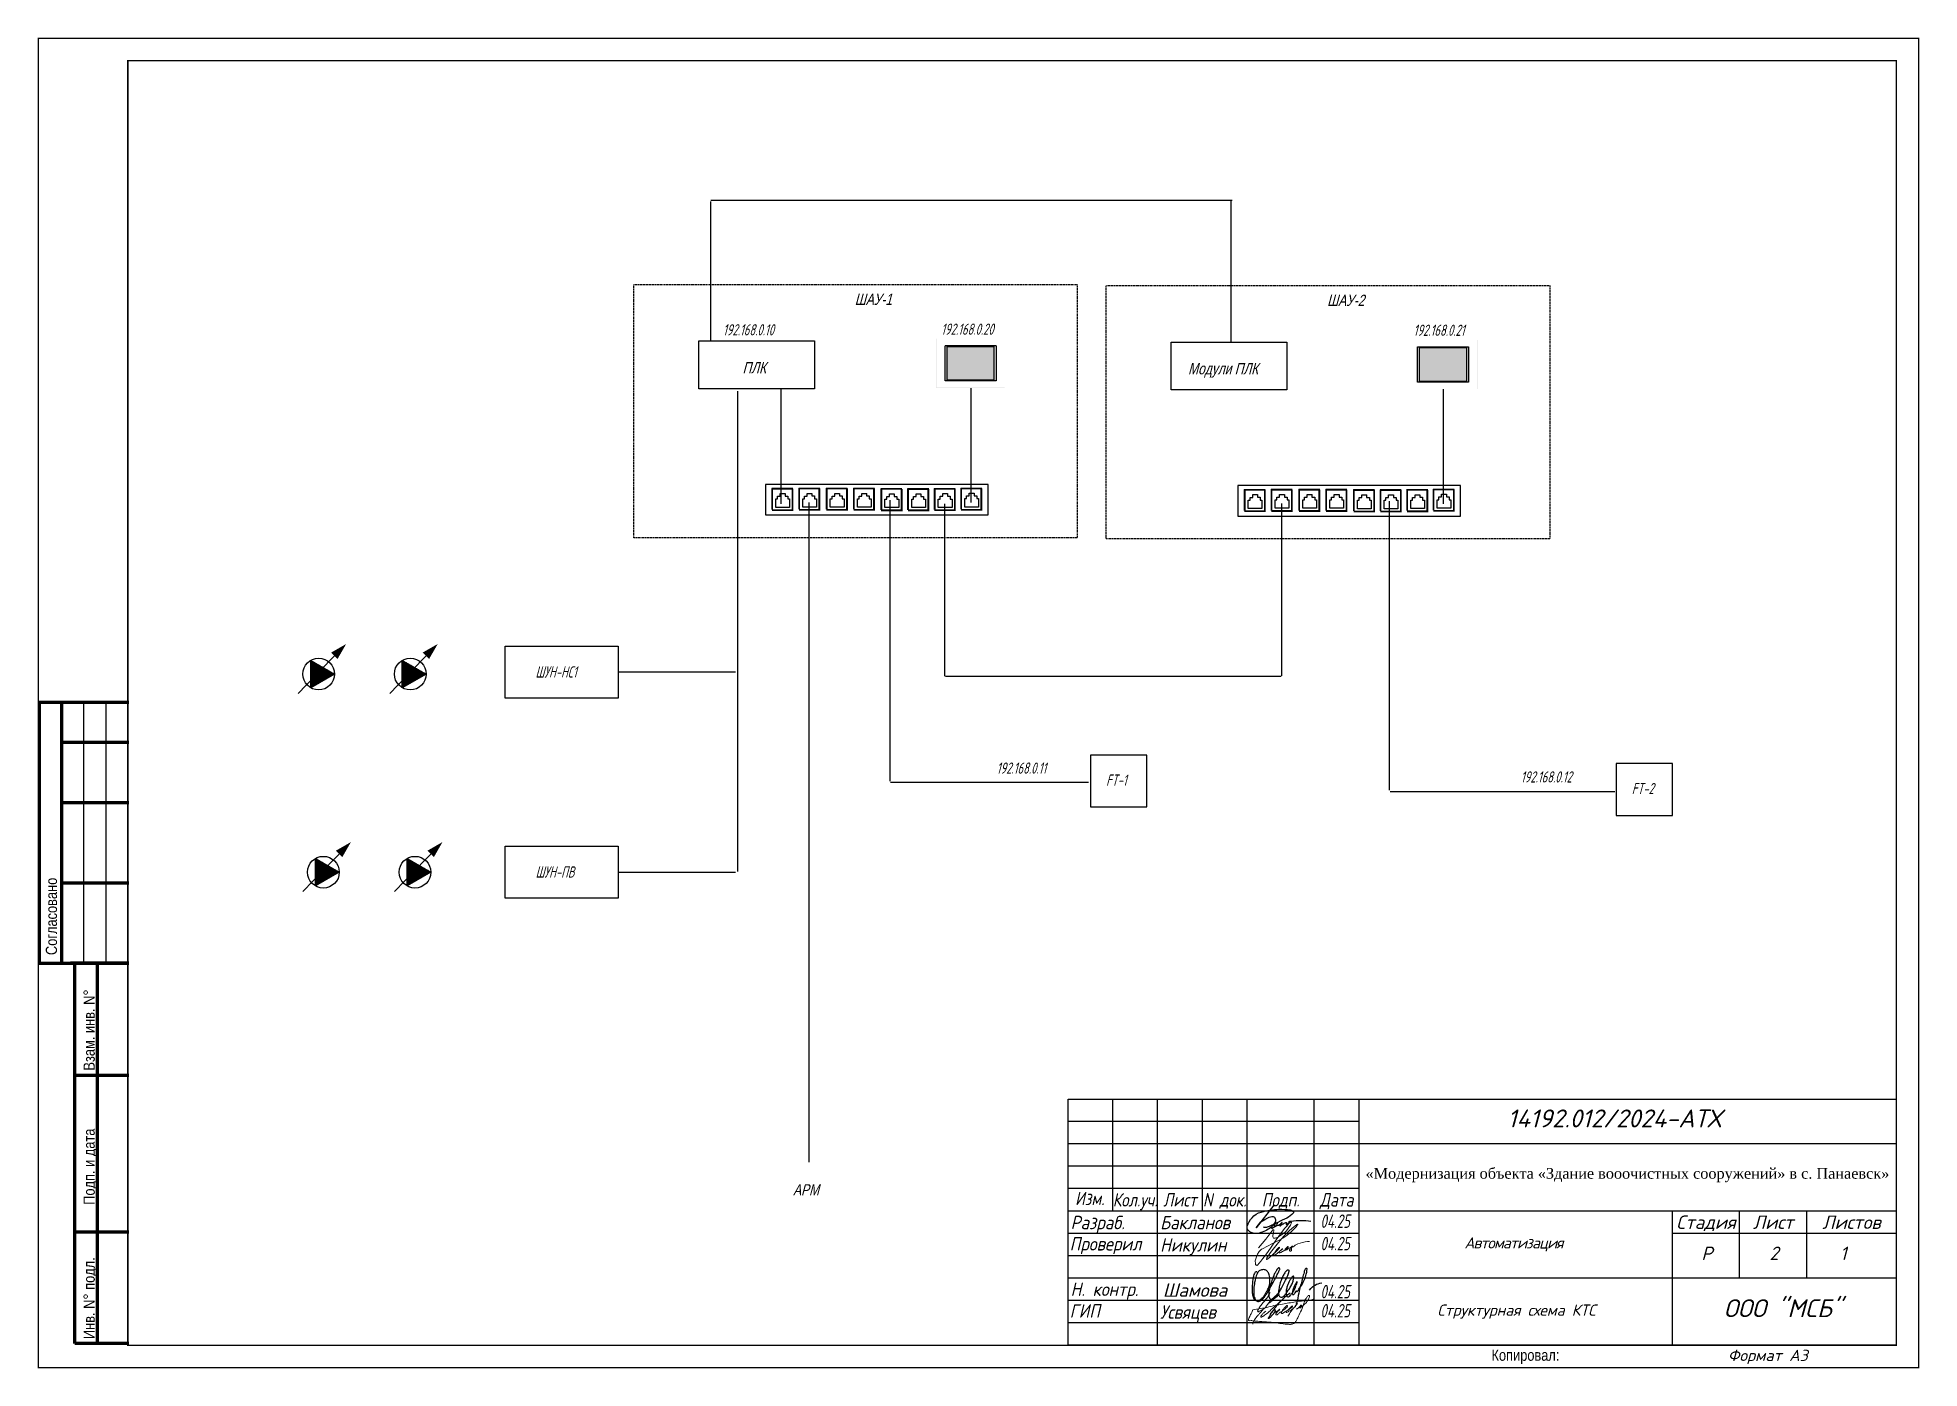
# Model space of a CAD drawing. Header units: millimetres. Extents: x 125 to 10524, y 7125 to 13164.
# Drawn here: x 3422.4 to 3842.7, y 11341.9 to 11639.2 of the extents above; entities that cross this region are included whole.
import ezdxf
from ezdxf.enums import TextEntityAlignment as Align

# ---------------------------------------------------------------- set-up
doc = ezdxf.new("R2010")
doc.units = ezdxf.units.MM
doc.header["$LTSCALE"] = 4
doc.linetypes.add('DASHED', pattern=[0.75, 0.5, -0.25])
doc.linetypes.add('SolidLine', pattern=[0])
for name, color, linetype in [('1', 7, 'Continuous'), ('RED_2.5mm^2', 1, 'Continuous'), ('Датчики', 7, 'Continuous'), ('Текст', 2, 'Continuous')]:
    doc.layers.add(name, color=color, linetype=linetype)
for name, color, linetype, lineweight in [('25', 6, 'Continuous', 25), ('60', 7, 'Continuous', 60), ('H', 7, 'Continuous', 100), ('P', 250, 'Continuous', 100), ('SHTAMP', 7, 'SolidLine', 25), ('АК_ЩДУ-CВ_П4_ПОЛНАЯСХ', 141, 'Continuous', 40), ('Логотип', 7, 'Continuous', 20)]:
    doc.layers.add(name, color=color, linetype=linetype, lineweight=lineweight)
doc.styles.add('GOST 2.304', font='ARIALN.TTF', dxfattribs={"height": 3.5})
doc.styles.add('ISOCPEUR', font='isocpeui.ttf')
doc.styles.add('SC', font='wromrusc.shx', dxfattribs={"width": 0.8, "height": 2.5})
doc.styles.add('Simplex00.10.00', font='simplex.shx')
doc.styles.add('Simplex25.085.15', font='', dxfattribs={"width": 0.85, "oblique": 15, "height": 2.5})
doc.styles.get('Simplex25.085.15').set_extended_font_data('GOST type A')
doc.linetypes.add('Ethernet_LINE', pattern='A,7.5,-4,["Ethernet",Standard,S=2.5,R=0,X=-2.5,Y=-1.25],-18', length=29.5)
doc.linetypes.add('Modbus_LINE', pattern='A,7.5,-4,["Modbus",Standard,S=2.5,R=0,X=-1.5,Y=-1.25],-15', length=26.5)

msp = doc.modelspace()

# ---------------------------------------------------------------- texts
at = {"color": 7, "style": 'SC', "oblique": 15, "width": 0.8}
for s, p in [('ШАУ-1', (3604.87, 11579.53)), ('ШАУ-2', (3710.38, 11579.29)), ('ПЛК', (3579.82, 11564.27)), ('Модули ПЛК', (3679.32, 11564.02)), ('АРМ', (3591.08, 11380.58))]:
    msp.add_text(s, height=2.5, dxfattribs=at).set_placement(p)
at = {"color": 0, "style": 'Simplex25.085.15', "oblique": 15, "width": 0.85}
for s, p in [('192.168.0.10', (3575.43, 11572.72)), ('192.168.0.20', (3624.16, 11572.85)), ('192.168.0.21', (3729.67, 11572.61)), ('ШУН-НС1', (3533.55, 11496.27)), ('192.168.0.11', (3636.56, 11474.8)), ('FT-1', (3661.01, 11472.11)), ('192.168.0.12', (3753.63, 11472.82)), ('FT-2', (3778.42, 11470.22)), ('ШУН-ПВ', (3533.57, 11451.58))]:
    msp.add_text(s, height=2.5, dxfattribs=at).set_placement(p)
at = {"layer": 'SHTAMP', "color": 0, "style": 'ISOCPEUR'}
for s, height, p in [('14192.012/2024-АТХ', 4, (3774.52, 11395.78)), ('Р', 3, (3795.2, 11366.14)), ('2', 3, (3810.2, 11366.14)), ('1', 3, (3825.67, 11366.14)), ('ООО "МСБ"', 4, (3812.17, 11353.38))]:
    msp.add_text(s, height=height, dxfattribs=at).set_placement(p, align=Align.CENTER)
at = {"layer": 'SHTAMP', "color": 0, "style": 'ISOCPEUR', "width": 0.829916}
msp.add_text('Изм.', height=3, dxfattribs=at).set_placement((3654.08, 11378.4), (3660.65, 11378.4), align=Align.FIT)
at = {"layer": 'SHTAMP', "color": 0, "style": 'ISOCPEUR'}
for s, width, p in [('Кол.уч.', 0.829916, (3667.5, 11379.59)), ('Лист', 0.829916, (3677.5, 11379.59)), ('N док.', 0.829916, (3687.5, 11379.59)), ('Подп.', 0.829916, (3700, 11379.59)), ('Дата', 0.829916, (3712.5, 11379.59)), ('04.25', 0.7, (3712.21, 11374.82)), ('04.25', 0.7, (3712.21, 11369.82)), ('04.25', 0.7, (3712.21, 11359.08)), ('04.25', 0.7, (3712.21, 11354.82))]:
    msp.add_text(s, height=3, dxfattribs=dict(at, width=width)).set_placement(p, align=Align.MIDDLE_CENTER)
at = {"layer": 'SHTAMP', "color": 0, "style": 'ISOCPEUR', "width": 0.9}
for s, p in [('Разраб.', (3653.08, 11374.52)), ('Бакланов', (3673.08, 11374.52)), ('Никулин', (3673.08, 11369.52)), ('Н. контр.', (3653.08, 11359.62)), ('Усвяцев', (3673.08, 11354.52))]:
    msp.add_text(s, height=3, dxfattribs=at).set_placement(p, align=Align.MIDDLE_LEFT)
at = {"layer": 'SHTAMP', "color": 0, "style": 'ISOCPEUR'}
for s, p in [('Стадия', (3795, 11374.59)), ('Лист', (3810, 11374.59)), ('Листов', (3827.5, 11374.59))]:
    msp.add_text(s, height=3, dxfattribs=at).set_placement(p, align=Align.MIDDLE_CENTER)
at = {"layer": 'SHTAMP', "color": 0, "style": 'ISOCPEUR', "width": 0.9}
for s, p in [('Проверил', (3652.87, 11368.27)), ('ГИП', (3652.87, 11353.27))]:
    msp.add_text(s, height=3, dxfattribs=at).set_placement(p)
at = {"layer": 'SHTAMP', "color": 0, "attachment_point": 5, "style": 'ISOCPEUR'}
for s, insert, char_height, width in [('\\pi2.48784;{\\fTimes New Roman|b0|i0|c204|p18;\\C256;«Модернизация объекта «Здание вооочистных сооружений» в с. Панаевск» }', (3776.2, 11385.11), 2.4, 122.4841), ('\\A1;{\\T0.9;Автоматизация}', (3752.01, 11369.63), 2.5, 70.2979), ('\\A1;Структурная схема КТС', (3752.68, 11354.61), 2.5, 70.3441)]:
    msp.add_mtext(s, dxfattribs=dict(at, insert=insert, char_height=char_height, width=width))
at = {"layer": 'SHTAMP', "color": 0, "insert": (3673.68, 11360.92), "char_height": 3, "width": 11.61, "attachment_point": 1, "line_spacing_factor": 1.022766, "style": 'ISOCPEUR'}
msp.add_mtext('\\pt13.716,27.432,41.148,54.864,68.58,82.296,96.012,109.728,123.444,137.16,150.876,164.592,178.308,192.024,205.74,219.456,233.172,246.888,260.604,274.32,288.036,301.752,315.468,329.184,342.9,356.616,370.332,384.048,397.764,411.48,425.196,438.912;Шамова', dxfattribs=at)
at = {"layer": 'Текст', "color": 7, "style": 'GOST 2.304'}
for s, p in [('Согласовано', (3426.68, 11434.27)), ('Взам. инв. N%%d', (3435.11, 11408.47)), ('Подп. и дата', (3435.11, 11378.47)), ('Инв. N%%d подл.', (3435.11, 11348.47))]:
    msp.add_text(s, height=2.5, rotation=90, dxfattribs=at).set_placement(p)
msp.add_text('Копировал:', height=2.5, dxfattribs=at).set_placement((3754.67, 11343.64), align=Align.CENTER)

# ---------------------------------------------------------------- blocks, each defined once
blk = doc.blocks.new('Формат А3')
at = {"color": 0, "linetype": 'Continuous', "const_width": 0.3}
for points in [[(-420, 297), (0, 297), (0, 0), (-420, 0)], [(-400, 5), (-400, 292), (-5, 292), (-5, 5)]]:
    blk.add_lwpolyline(points, close=True, dxfattribs=at)
at = {"color": 0, "linetype": 'Continuous', "style": 'Simplex00.10.00', "oblique": 15}
blk.add_text('Формат А3', height=2.5, dxfattribs=at).set_placement((-33.67, 2.75), align=Align.MIDDLE_CENTER)
blk = doc.blocks.new('A$C67075CCA')
at = {"layer": 'Логотип', "color": 145, "lineweight": 15}
for points in [[(14.68, 5.88), (14.59, 5.72), (14.32, 5.54), (13.9, 5.39), (12.32, 5.25), (10.52, 5.01), (7.58, 4.53), (4.57, 3.92), (2.69, 3.51), (0.99, 3.21), (0.97, 3.2), (0.91, 3.09), (0.75, 2.64), (0.39, 2.01), (0.17, 1.5), (0, 1.08), (0.06, 0.83), (0.58, 0.87), (0.94, 0.82), (2.5, 0.66), (6.63, 0.27), (7.37, 0.17), (8.98, 0.01), (9.73, 0.04), (10.43, 0.44), (11, 1.49), (11.66, 2.81), (12.3, 4.37), (12.76, 5.66), (13.17, 6.18), (13.37, 6.43), (13.51, 6.47), (13.61, 6.44), (13.65, 6.35), (13.6, 6.17), (13.32, 5.44), (12.94, 4.91), (12.31, 4.31), (12.02, 4.04), (11.74, 3.86), (11.47, 3.65), (11.51, 3.77), (11.6, 3.93), (11.7, 4.03), (11.81, 4.16), (11.84, 4.27), (11.84, 4.31), (11.73, 4.27), (11.59, 4.09), (11.5, 3.97), (11.22, 3.77), (11.07, 3.64), (10.85, 3.5), (10.75, 3.43)], [(4.88, 7.15), (4.1, 5.86), (2.99, 4.52), (2.4, 3.68), (2.24, 3.43), (2.06, 3.04), (2.09, 2.83), (2.4, 2.91), (3.21, 3.31), (4.29, 4.43), (5.38, 5.75), (5.81, 6.13), (6.33, 6.54), (6.55, 6.54), (5.84, 5.79), (5.18, 5.15), (4.56, 4.72)], [(3.85, 2.96), (3.53, 2.68), (3.08, 2.24), (2.83, 1.9), (2.75, 1.71), (2.79, 1.65), (2.95, 1.64), (3.35, 1.85), (4.3, 2.56), (5.36, 3.53), (7.27, 5.24), (8.03, 6.02), (8.99, 6.81), (9.2, 6.98), (9.24, 7.01), (9.25, 6.99), (9.21, 6.9), (8.53, 6.44), (7.95, 5.92), (7.42, 5.36), (7.06, 5), (6.35, 4.19), (5.74, 3.39), (5.13, 2.67), (4.85, 2.31), (4.82, 2.18), (5.11, 2.48), (5.52, 3.04), (5.85, 3.26), (6, 3.24), (6, 3.11), (5.91, 2.85), (5.34, 2.13), (5.01, 1.71), (4.71, 1.42), (4.56, 1.3), (4.41, 1.33), (4.46, 1.45), (4.98, 2.24), (5.36, 2.86), (5.72, 3.19), (5.88, 3.25), (6.02, 3.24), (6.01, 3.12), (5.9, 2.8), (5.69, 2.53), (6.01, 2.74), (6.37, 2.96), (6.66, 3.1), (6.9, 3.35), (7.01, 3.43), (6.51, 2.86), (6.32, 2.66), (6.17, 2.44), (6.09, 2.28), (6.13, 2.11), (6.38, 2.15), (6.94, 2.57), (7.7, 3.08), (8.14, 3.43), (8.54, 3.78), (8.69, 3.97), (8.74, 4.1), (8.74, 4.22), (8.66, 4.24), (8.5, 4.12), (8.16, 3.8), (7.63, 3.18), (7.39, 2.73), (7.35, 2.5), (7.41, 2.44), (7.86, 2.6), (8.91, 3.21), (9.49, 3.64), (9.77, 3.84), (9.86, 4.07), (9.83, 4.12), (9.5, 3.85), (9.17, 3.56), (8.65, 3.08), (8.43, 2.78), (8.45, 2.66), (8.58, 2.67), (8.85, 2.79), (9.04, 2.91), (9.31, 3.07), (10.08, 3.6), (10.49, 4.02), (10.78, 4.43), (10.95, 4.69), (10.77, 4.55), (10.55, 4.25), (9.5, 2.9), (8.83, 1.86)], [(0.98, 0.05), (0.95, 0.22), (1.03, 0.5), (1.34, 1.02), (2.08, 1.97), (2.48, 2.42), (3.02, 3.02), (3.29, 3.36), (3.48, 3.5)]]:
    blk.add_spline(points, degree=3, dxfattribs=at)
blk = doc.blocks.new('Подпись Шамова')
for points in [[(107, 385), (99, 387), (86, 381), (75, 364), (65, 338), (55, 284), (48, 215), (46, 134), (49, 94), (69, 32), (78, 25), (108, 14), (122, 16), (163, 38), (191, 65), (217, 102), (244, 149), (265, 206), (271, 234), (274, 270), (273, 296), (270, 326), (260, 362), (248, 381), (236, 397), (222, 405), (205, 412), (179, 412), (156, 407), (137, 399), (123, 385), (114, 371), (98, 331), (91, 301), (81, 261), (76, 231), (70, 193), (67, 137), (69, 83), (70, 67), (89, 27), (94, 19), (110, 10), (127, 5), (150, 12), (175, 30), (198, 55), (219, 84), (236, 110), (268, 163), (302, 226), (344, 304), (377, 367), (394, 404), (398, 416), (399, 425), (396, 432), (389, 435), (378, 433), (369, 421), (358, 404), (338, 370), (320, 333), (309, 305), (297, 272), (287, 240), (278, 206), (271, 180), (261, 145), (259, 113), (259, 82), (262, 59), (275, 38), (288, 31), (305, 31), (332, 50), (373, 98), (405, 145), (463, 257), (505, 345), (517, 386), (518, 400), (512, 408), (502, 408), (488, 402), (470, 383), (441, 337), (420, 290), (400, 227), (385, 162), (382, 113), (385, 91), (391, 76), (403, 65), (417, 60), (437, 65), (458, 84), (474, 100), (541, 197), (560, 241), (575, 291), (580, 316), (578, 325), (572, 328), (565, 327), (557, 322), (552, 313), (528, 278), (507, 242), (494, 202), (480, 149), (477, 118), (483, 84), (489, 70), (500, 65), (519, 68), (532, 83), (559, 113), (582, 150), (598, 184), (610, 219), (619, 246), (621, 253), (621, 257), (618, 258), (616, 256), (613, 251), (579, 193), (564, 154), (559, 123), (556, 100), (561, 94), (568, 93), (573, 95), (580, 98), (596, 116), (608, 140), (610, 143), (610, 138), (611, 130), (620, 131), (631, 140), (633, 149), (689, 232), (730, 320), (742, 387), (749, 421), (743, 428), (736, 429), (726, 426), (716, 410), (699, 343), (680, 266), (659, 194), (643, 127), (622, 22), (609, -30)], [(777, 150), (800, 186), (853, 220), (894, 238), (935, 243)]]:
    blk.add_open_spline(points, degree=3)
blk = doc.blocks.new('A$C29F847F9')
at = {"color": 152, "ltscale": 1.2, "true_color": 0x2776bb}
for points in [[(72.37, 39.99), (68.43, 34.92), (69.46, 36.25), (70.34, 36.77), (71.05, 37.19, -0.161841), (72.21, 37.44, -0.186099), (72.48, 37.3, -0.075514), (72.68, 36.98, -0.216259), (72.68, 36.26, -0.120334), (71.72, 35.04, -0.109582), (69.08, 33.77, -0.149262), (67.29, 33.89, -0.221189), (66.44, 34.77, -0.16991), (66.44, 35.31, -0.086161), (67.49, 37.2, -0.173054), (69.54, 38.45, -0.059791), (73.56, 39.07, -0.04244), (76.04, 38.93, -0.162135), (76.72, 38.52, -0.37027), (76.72, 38.26, -0.102303), (75.24, 37.11, -0.004186), (71.29, 35.23, -0.088346), (70.48, 35.01, -0.042303), (70.22, 35.01, -0.246683), (70.04, 35.13, -0.460105)], [(72.59, 36.07, 0.022452), (72.32, 35.71, 0.097345), (71.81, 35.01, 0.63499), (71.97, 34.88, -1.190143)], [(71.97, 34.88), (72.21, 34.98, 0.188512), (73.19, 35.92, 0.453926), (73.14, 36.03, 0.310824), (73.04, 36, -0.174295), (72.95, 35.95, 0.334422), (72.41, 35.32, 0.590758), (72.56, 35.23, 0.045009), (73.65, 35.7, 0.07665), (74.17, 35.97, 0.482644), (74.21, 36.09, 0.366251), (74.05, 36.04, 0.060409), (73.69, 35.56, 0.357599), (73.7, 35.41, 0.358337), (73.82, 35.4, -0.011147), (74.32, 35.73, -0.051922), (75.05, 36.13, -0.478557), (75.22, 35.99, -0.265314), (75.14, 35.79, 0.591196), (75.16, 35.65, 0.280952), (75.4, 35.76, -0.013193), (75.69, 36.03, -0.432577), (75.85, 35.95, -1.613204)], [(72.85, 36.14), (72.59, 36.07, 2.56207)], [(75.85, 35.95), (75.82, 36.07, -0.010959), (75.79, 36.2, -0.234724), (75.82, 36.33, -0.184073), (76.01, 36.42, -0.003337), (76.21, 36.44, -0.058082), (80.63, 36.46, 0.074997)]]:
    blk.add_lwpolyline(points, format="xyb", dxfattribs=at)
blk = doc.blocks.new('A$C79DB0C6F')
at = {"color": 152, "lineweight": 20, "true_color": 0x2956c7}
for points in [[(613, 746, -0.73312), (607, 741), (578, 719), (540, 673), (510, 639), (452, 562), (361, 439), (272, 310), (180, 180), (132, 119), (97, 71), (35, 2, -0.100988), (31, 1, -0.161834), (23, 1, -0.001469), (16, 3, -0.175359), (8, 9, -0.045194), (3, 19, -0.086422), (1, 31), (0, 75), (4, 97), (17, 132), (39, 191), (66, 238, -0.087354), (124, 286), (297, 376), (390, 422), (472, 467), (542, 515), (629, 585), (700, 662), (721, 689, 0.098126), (728, 705, 0.455827), (726, 708, 0.15115), (723, 707, 0.051196), (709, 698), (634, 638), (578, 590), (485, 496), (397, 395), (262, 219), (199, 130), (191, 107, 0.114927), (191, 102, 0.234495), (193, 99, 0.374813), (198, 100), (243, 133), (305, 192), (351, 233), (381, 260), (407, 288), (415, 299, 0.118842), (418, 307, 0.254739), (417, 310, 0.245642), (414, 310, 0.022403), (406, 305), (401, 300), (384, 285), (371, 271), (333, 222), (322, 200), (319, 187, 0.212582), (320, 178, 0.263419), (328, 175, 0.109136), (338, 178, -0.005821), (353, 187), (382, 210), (423, 243), (451, 265), (472, 282), (472, 282), (473, 283, 0.390176), (473, 285, 0.271409), (470, 286, 0.034608), (467, 285, 0.081315), (453, 276, 0.016447), (419, 244, 0.122885), (409, 227, 0.174246), (409, 222, 0.181996), (414, 216, 0.324797), (441, 221), (510, 263), (549, 296), (566, 313, 0.257376), (567, 320, 0.432429), (561, 323, 0.070085), (552, 319, 0.079528), (546, 313, 0.004304), (533, 298, -0.01347), (516, 277, 0.221294), (513, 266, 0.154784), (515, 262, 0.251335), (518, 261, 0.054773), (526, 263, 0.035588), (554, 277, -0.002299), (606, 309, 0.060578), (637, 333), (628, 324), (624, 300), (622, 262, -0.152366), (616, 250, -0.170899), (608, 245, -0.141236), (599, 245, -0.175613), (587, 254, -0.291557), (598, 278, 0.049563), (614, 289, -0.05737), (648, 319, -0.045914), (729, 368, -0.02907), (899, 411, -0.09752), (930, 409, -2.988942)], [(56, 303), (180, 453), (301, 609, -0.646336), (318, 605, -0.134175), (315, 574), (301, 515, 0.147399), (303, 488, 0.115209), (314, 470, 0.261253), (330, 466, 0.00194), (381, 479), (453, 526), (512, 572), (534, 596), (604, 693), (620, 736, 0.517761), (613, 746, -0.712166)]]:
    blk.add_lwpolyline(points, format="xyb", dxfattribs=at)

# ---------------------------------------------------------------- hatches: boundary and pattern name
at = {"lineweight": 25}
h = msp.add_hatch(color=256, dxfattribs=at)
h.set_gradient(color1=(0, 0, 255), color2=(158, 225, 250), tint=1)
h.paths.add_polyline_path([(3625.49, 11570.25), (3625.49, 11562.68), (3635.95, 11562.68), (3635.95, 11570.25)])
h = msp.add_hatch(color=256, dxfattribs=at)
h.set_gradient(color1=(0, 0, 255), color2=(158, 225, 250), tint=1)
h.paths.add_polyline_path([(3731, 11570), (3731, 11562.43), (3741.47, 11562.43), (3741.47, 11570)])
at = {"layer": 'H', "linetype": 'Continuous', "lineweight": 25}
for points in [[(3623.12, 11560.98), (3623.14, 11561), (3623.12, 11571.95)], [(3623.14, 11561), (3623.12, 11571.95), (3623.14, 11571.93)], [(3623.13, 11572), (3623.16, 11571.98), (3638.39, 11572)], [(3623.16, 11571.98), (3638.39, 11572), (3638.37, 11571.98)], [(3638.38, 11571.95), (3638.35, 11571.93), (3638.38, 11560.98)], [(3638.35, 11571.93), (3638.38, 11560.98), (3638.35, 11561)], [(3728.64, 11560.73), (3728.66, 11560.75), (3728.64, 11571.7)], [(3728.66, 11560.75), (3728.64, 11571.7), (3728.66, 11571.68)], [(3728.65, 11571.76), (3728.67, 11571.73), (3743.9, 11571.76)], [(3728.67, 11571.73), (3743.9, 11571.76), (3743.88, 11571.73)], [(3743.89, 11571.7), (3743.87, 11571.68), (3743.89, 11560.73)], [(3743.87, 11571.68), (3743.89, 11560.73), (3743.87, 11560.75)], [(3638.38, 11560.98), (3638.35, 11561), (3623.12, 11560.98)], [(3638.35, 11561), (3623.12, 11560.98), (3623.14, 11561)], [(3743.89, 11560.73), (3743.87, 11560.75), (3728.64, 11560.73)], [(3743.87, 11560.75), (3728.64, 11560.73), (3728.66, 11560.75)]]:
    msp.add_hatch(color=0, dxfattribs=at).paths.add_polyline_path(points)
at = {"layer": 'Датчики', "ltscale": 100}
h = msp.add_hatch(dxfattribs=at)
h.set_pattern_fill('ANSI31', color=256, scale=0.02, angle=270)
h.set_pattern_definition([(315, (3485.571626, 11497.246285), (0.0449013, 0.0449013), [])])
h.paths.add_polyline_path([(3488.67, 11497.04), (3483.36, 11493.97), (3483.36, 11500.1)])
h = msp.add_hatch(dxfattribs=at)
h.set_pattern_fill('ANSI31', color=256, scale=0.02, angle=270)
h.set_pattern_definition([(315, (3506.02105, 11497.246285), (0.0449013, 0.0449013), [])])
h.paths.add_polyline_path([(3509.12, 11497.04), (3503.8, 11493.97), (3503.8, 11500.1)])
h = msp.add_hatch(dxfattribs=at)
h.set_pattern_fill('ANSI31', color=256, scale=0.02, angle=270)
h.set_pattern_definition([(315, (3486.63853, 11452.99478), (0.0449013, 0.0449013), [])])
h.paths.add_polyline_path([(3489.73, 11452.79), (3484.42, 11449.72), (3484.42, 11455.85)])
h = msp.add_hatch(dxfattribs=at)
h.set_pattern_fill('ANSI31', color=256, scale=0.02, angle=270)
h.set_pattern_definition([(315, (3507.087954, 11452.99478), (0.0449013, 0.0449013), [])])
h.paths.add_polyline_path([(3510.18, 11452.79), (3504.87, 11449.72), (3504.87, 11455.85)])

# ---------------------------------------------------------------- linework, layer by layer
at = {"color": 0, "ltscale": 0.2}
for p, q in [((3588.24, 11536.78), (3588.24, 11537.37)), ((3588.24, 11537.37), (3589.32, 11537.37)), ((3588.27, 11537.37), (3589.31, 11537.37)), ((3589.31, 11537.37), (3589.31, 11536.79)), ((3594.24, 11536.83), (3594.24, 11537.42)), ((3594.24, 11537.42), (3595.31, 11537.42)), ((3594.26, 11537.42), (3595.3, 11537.42)), ((3595.3, 11537.42), (3595.3, 11536.84)), ((3600.41, 11536.83), (3600.41, 11537.42)), ((3600.41, 11537.42), (3601.48, 11537.42)), ((3600.43, 11537.42), (3601.47, 11537.42)), ((3601.47, 11537.42), (3601.47, 11536.84)), ((3606.45, 11536.83), (3606.45, 11537.42)), ((3606.45, 11537.42), (3607.53, 11537.42)), ((3606.48, 11537.42), (3607.52, 11537.42)), ((3607.52, 11537.42), (3607.52, 11536.84)), ((3612.62, 11536.73), (3612.62, 11537.33)), ((3612.62, 11537.33), (3613.7, 11537.33)), ((3612.65, 11537.33), (3613.69, 11537.33)), ((3613.69, 11537.33), (3613.69, 11536.75)), ((3618.58, 11536.72), (3618.58, 11537.32)), ((3618.58, 11537.32), (3619.66, 11537.32)), ((3618.61, 11537.32), (3619.65, 11537.32)), ((3619.65, 11537.32), (3619.65, 11536.74)), ((3624.52, 11536.76), (3624.52, 11537.36)), ((3624.52, 11537.36), (3625.6, 11537.36)), ((3624.55, 11537.36), (3625.59, 11537.36)), ((3625.59, 11537.36), (3625.59, 11536.78)), ((3630.44, 11536.85), (3630.44, 11537.45)), ((3630.44, 11537.45), (3631.51, 11537.45)), ((3630.46, 11537.45), (3631.5, 11537.45)), ((3631.5, 11537.45), (3631.5, 11536.87)), ((3587.25, 11534.28), (3587.25, 11536.17)), ((3587.25, 11536.17), (3587.64, 11536.17)), ((3590.31, 11534.28), (3587.25, 11534.28)), ((3587.64, 11536.17), (3587.64, 11536.78)), ((3587.64, 11536.78), (3588.24, 11536.78)), ((3589.31, 11536.79), (3589.91, 11536.79)), ((3589.91, 11536.79), (3589.91, 11536.17)), ((3589.91, 11536.17), (3590.31, 11536.17)), ((3590.31, 11536.17), (3590.31, 11534.28)), ((3593.24, 11534.33), (3593.24, 11536.22)), ((3593.24, 11536.22), (3593.63, 11536.22)), ((3596.3, 11534.33), (3593.24, 11534.33)), ((3593.63, 11536.22), (3593.63, 11536.83)), ((3593.63, 11536.83), (3594.24, 11536.83)), ((3595.3, 11536.84), (3595.91, 11536.84)), ((3595.91, 11536.84), (3595.91, 11536.22)), ((3595.91, 11536.22), (3596.3, 11536.22)), ((3596.3, 11536.22), (3596.3, 11534.33)), ((3599.41, 11534.33), (3599.41, 11536.22)), ((3599.41, 11536.22), (3599.8, 11536.22)), ((3602.47, 11534.33), (3599.41, 11534.33)), ((3599.8, 11536.22), (3599.8, 11536.83)), ((3599.8, 11536.83), (3600.41, 11536.83)), ((3601.47, 11536.84), (3602.08, 11536.84)), ((3602.08, 11536.84), (3602.08, 11536.22)), ((3602.08, 11536.22), (3602.47, 11536.22)), ((3602.47, 11536.22), (3602.47, 11534.33)), ((3605.45, 11534.33), (3605.45, 11536.22)), ((3605.45, 11536.22), (3605.85, 11536.22)), ((3608.52, 11534.33), (3605.45, 11534.33)), ((3605.85, 11536.22), (3605.85, 11536.83)), ((3605.85, 11536.83), (3606.45, 11536.83)), ((3607.52, 11536.84), (3608.12, 11536.84)), ((3608.12, 11536.84), (3608.12, 11536.22)), ((3608.12, 11536.22), (3608.52, 11536.22)), ((3608.52, 11536.22), (3608.52, 11534.33)), ((3611.62, 11534.24), (3611.62, 11536.13)), ((3611.62, 11536.13), (3612.02, 11536.13)), ((3614.69, 11534.24), (3611.62, 11534.24)), ((3612.02, 11536.13), (3612.02, 11536.73)), ((3612.02, 11536.73), (3612.62, 11536.73)), ((3613.69, 11536.75), (3614.29, 11536.75)), ((3614.29, 11536.75), (3614.29, 11536.13)), ((3614.29, 11536.13), (3614.69, 11536.13)), ((3614.69, 11536.13), (3614.69, 11534.24)), ((3617.59, 11534.23), (3617.59, 11536.12)), ((3617.59, 11536.12), (3617.98, 11536.12)), ((3620.65, 11534.23), (3617.59, 11534.23)), ((3617.98, 11536.12), (3617.98, 11536.72)), ((3617.98, 11536.72), (3618.58, 11536.72)), ((3619.65, 11536.74), (3620.25, 11536.74)), ((3620.25, 11536.74), (3620.25, 11536.12)), ((3620.25, 11536.12), (3620.65, 11536.12)), ((3620.65, 11536.12), (3620.65, 11534.23)), ((3623.52, 11534.27), (3623.52, 11536.16)), ((3623.52, 11536.16), (3623.92, 11536.16)), ((3626.59, 11534.27), (3623.52, 11534.27)), ((3623.92, 11536.16), (3623.92, 11536.76)), ((3623.92, 11536.76), (3624.52, 11536.76)), ((3625.59, 11536.78), (3626.19, 11536.78)), ((3626.19, 11536.78), (3626.19, 11536.16)), ((3626.19, 11536.16), (3626.59, 11536.16)), ((3626.59, 11536.16), (3626.59, 11534.27)), ((3629.44, 11534.36), (3629.44, 11536.25)), ((3629.44, 11536.25), (3629.83, 11536.25)), ((3632.5, 11534.36), (3629.44, 11534.36)), ((3629.83, 11536.25), (3629.83, 11536.85)), ((3629.83, 11536.85), (3630.44, 11536.85)), ((3631.5, 11536.87), (3632.1, 11536.87)), ((3632.1, 11536.87), (3632.1, 11536.24)), ((3632.1, 11536.24), (3632.5, 11536.24)), ((3632.5, 11536.24), (3632.5, 11534.36)), ((3692.76, 11534.04), (3692.76, 11535.93)), ((3692.76, 11535.93), (3693.16, 11535.93)), ((3695.82, 11534.04), (3692.76, 11534.04)), ((3693.16, 11535.93), (3693.16, 11536.53)), ((3693.16, 11536.53), (3693.76, 11536.53)), ((3693.76, 11536.53), (3693.76, 11537.13)), ((3693.76, 11537.13), (3694.84, 11537.13)), ((3693.79, 11537.13), (3694.83, 11537.13)), ((3694.83, 11537.13), (3694.83, 11536.55)), ((3694.83, 11536.55), (3695.43, 11536.55)), ((3695.43, 11536.55), (3695.43, 11535.92)), ((3695.43, 11535.92), (3695.82, 11535.92)), ((3695.82, 11535.92), (3695.82, 11534.04)), ((3698.75, 11534.09), (3698.75, 11535.98)), ((3698.75, 11535.98), (3699.15, 11535.98)), ((3701.82, 11534.09), (3698.75, 11534.09)), ((3699.15, 11535.98), (3699.15, 11536.58)), ((3699.15, 11536.58), (3699.75, 11536.58)), ((3699.75, 11536.58), (3699.75, 11537.18)), ((3699.75, 11537.18), (3700.83, 11537.18)), ((3699.78, 11537.18), (3700.82, 11537.18)), ((3700.82, 11537.18), (3700.82, 11536.6)), ((3700.82, 11536.6), (3701.42, 11536.6)), ((3701.42, 11536.6), (3701.42, 11535.97)), ((3701.42, 11535.97), (3701.82, 11535.97)), ((3701.82, 11535.97), (3701.82, 11534.09)), ((3704.92, 11534.09), (3704.92, 11535.98)), ((3704.92, 11535.98), (3705.32, 11535.98)), ((3707.99, 11534.09), (3704.92, 11534.09)), ((3705.32, 11535.98), (3705.32, 11536.58)), ((3705.32, 11536.58), (3705.92, 11536.58)), ((3705.92, 11536.58), (3705.92, 11537.18)), ((3705.92, 11537.18), (3707, 11537.18)), ((3705.95, 11537.18), (3706.99, 11537.18)), ((3706.99, 11537.18), (3706.99, 11536.6)), ((3706.99, 11536.6), (3707.59, 11536.6)), ((3707.59, 11536.6), (3707.59, 11535.97)), ((3707.59, 11535.97), (3707.99, 11535.97)), ((3707.99, 11535.97), (3707.99, 11534.09)), ((3710.97, 11534.09), (3710.97, 11535.98)), ((3710.97, 11535.98), (3711.36, 11535.98)), ((3714.03, 11534.09), (3710.97, 11534.09)), ((3711.36, 11535.98), (3711.36, 11536.58)), ((3711.36, 11536.58), (3711.97, 11536.58)), ((3711.97, 11536.58), (3711.97, 11537.18)), ((3711.97, 11537.18), (3713.04, 11537.18)), ((3711.99, 11537.18), (3713.03, 11537.18)), ((3713.03, 11537.18), (3713.03, 11536.6)), ((3713.03, 11536.6), (3713.64, 11536.6)), ((3713.64, 11536.6), (3713.64, 11535.97)), ((3713.64, 11535.97), (3714.03, 11535.97)), ((3714.03, 11535.97), (3714.03, 11534.09)), ((3717.14, 11534), (3717.14, 11535.89)), ((3717.14, 11535.89), (3717.54, 11535.89)), ((3720.2, 11534), (3717.14, 11534)), ((3717.54, 11535.89), (3717.54, 11536.49)), ((3717.54, 11536.49), (3718.14, 11536.49)), ((3718.14, 11536.49), (3718.14, 11537.09)), ((3718.14, 11537.09), (3719.22, 11537.09)), ((3718.16, 11537.09), (3719.2, 11537.09)), ((3719.2, 11537.09), (3719.2, 11536.51)), ((3719.2, 11536.51), (3719.81, 11536.51)), ((3719.81, 11536.51), (3719.81, 11535.88)), ((3719.81, 11535.88), (3720.2, 11535.88)), ((3720.2, 11535.88), (3720.2, 11534)), ((3723.1, 11533.98), (3723.1, 11535.88)), ((3723.1, 11535.88), (3723.5, 11535.88)), ((3726.16, 11533.98), (3723.1, 11533.98)), ((3723.5, 11535.88), (3723.5, 11536.48)), ((3723.5, 11536.48), (3724.1, 11536.48)), ((3724.1, 11536.48), (3724.1, 11537.08)), ((3724.1, 11537.08), (3725.18, 11537.08)), ((3724.13, 11537.08), (3725.17, 11537.08)), ((3725.17, 11537.08), (3725.17, 11536.49)), ((3725.17, 11536.49), (3725.77, 11536.49)), ((3725.77, 11536.49), (3725.77, 11535.87)), ((3725.77, 11535.87), (3726.16, 11535.87)), ((3726.16, 11535.87), (3726.16, 11533.98)), ((3729.04, 11534.03), (3729.04, 11535.92)), ((3729.04, 11535.92), (3729.43, 11535.92)), ((3732.1, 11534.03), (3729.04, 11534.03)), ((3729.43, 11535.92), (3729.43, 11536.52)), ((3729.43, 11536.52), (3730.04, 11536.52)), ((3730.04, 11536.52), (3730.04, 11537.12)), ((3730.04, 11537.12), (3731.11, 11537.12)), ((3730.06, 11537.12), (3731.1, 11537.12)), ((3731.1, 11537.12), (3731.1, 11536.54)), ((3731.1, 11536.54), (3731.71, 11536.54)), ((3731.71, 11536.54), (3731.71, 11535.91)), ((3731.71, 11535.91), (3732.1, 11535.91)), ((3732.1, 11535.91), (3732.1, 11534.03)), ((3734.95, 11534.11), (3734.95, 11536.01)), ((3734.95, 11536.01), (3735.35, 11536.01)), ((3738.02, 11534.11), (3734.95, 11534.11)), ((3735.35, 11536.01), (3735.35, 11536.61)), ((3735.35, 11536.61), (3735.95, 11536.61)), ((3735.95, 11536.61), (3735.95, 11537.21)), ((3735.95, 11537.21), (3737.03, 11537.21)), ((3735.98, 11537.21), (3737.02, 11537.21)), ((3737.02, 11537.21), (3737.02, 11536.62)), ((3737.02, 11536.62), (3737.62, 11536.62)), ((3737.62, 11536.62), (3737.62, 11536)), ((3737.62, 11536), (3738.02, 11536)), ((3738.02, 11536), (3738.02, 11534.11))]:
    msp.add_line(p, q, dxfattribs=at)
at = {"linetype": 'Continuous', "ltscale": 0.6}
for p, q in [((3480.55, 11492.7), (3489.78, 11502.28)), ((3501, 11492.7), (3510.23, 11502.28)), ((3481.61, 11448.45), (3490.85, 11458.03)), ((3502.06, 11448.45), (3511.3, 11458.03))]:
    msp.add_line(p, q, dxfattribs=at)
at = {"color": 5, "linetype": 'Ethernet_LINE', "ltscale": 0.2}
for p, q in [((3625.16, 11496.56), (3700.14, 11496.56)), ((3612.82, 11472.87), (3657.11, 11472.87)), ((3724.46, 11470.85), (3774.6, 11470.85))]:
    msp.add_line(p, q, dxfattribs=at)
at = {"color": 0, "linetype": 'DASHED', "lineweight": 25, "ltscale": 0.05}
for points in [[(3555.51, 11584.09), (3654.57, 11584.09), (3654.57, 11527.52), (3555.51, 11527.52)], [(3661.03, 11583.84), (3760.08, 11583.84), (3760.08, 11527.27), (3661.03, 11527.27)]]:
    msp.add_lwpolyline(points, close=True, dxfattribs=at)
at = {"lineweight": 25}
for points in [[(3625.49, 11570.25), (3635.95, 11570.25), (3635.95, 11562.68), (3625.49, 11562.68)], [(3731, 11570), (3741.47, 11570), (3741.47, 11562.43), (3731, 11562.43)]]:
    msp.add_lwpolyline(points, close=True, dxfattribs=at)
at = {"color": 0, "lineweight": 25, "ltscale": 0.05}
for points in [[(3634.67, 11539.42), (3584.94, 11539.42), (3584.94, 11532.6), (3634.67, 11532.6)], [(3740.18, 11539.18), (3690.45, 11539.18), (3690.45, 11532.35), (3740.18, 11532.35)]]:
    msp.add_lwpolyline(points, close=True, dxfattribs=at)
at = {"ltscale": 1.2}
for points in [[(3526.77, 11503.26), (3551.99, 11503.26), (3551.99, 11491.7), (3526.77, 11491.7)], [(3526.78, 11458.58), (3552.01, 11458.58), (3552.01, 11447.01), (3526.78, 11447.01)]]:
    msp.add_lwpolyline(points, close=True, dxfattribs=at)
at = {"linetype": 'Continuous', "ltscale": 0.6}
for points in [[(3670.13, 11478.93), (3657.51, 11478.93), (3657.51, 11467.37), (3670.13, 11467.37)], [(3787.53, 11477.04), (3774.92, 11477.04), (3774.92, 11465.48), (3787.53, 11465.48)]]:
    msp.add_lwpolyline(points, close=True, dxfattribs=at)
at = {"layer": '1', "color": 0, "ltscale": 0.05}
for points in [[(3570.04, 11571.47), (3595.87, 11571.47), (3595.87, 11560.81), (3570.04, 11560.81)], [(3675.55, 11571.23), (3701.38, 11571.23), (3701.38, 11560.57), (3675.55, 11560.57)]]:
    msp.add_lwpolyline(points, close=True, dxfattribs=at)
at = {"layer": '1', "color": 7, "ltscale": 0.3}
for points in [[(3491.27, 11503.77, 0, 2.03, 0), (3488.62, 11501.13, 1.27, 1.27, 0)], [(3511.72, 11503.77, 0, 2.03, 0), (3509.07, 11501.13, 1.27, 1.27, 0)], [(3492.33, 11459.52, 0, 2.03, 0), (3489.69, 11456.87, 1.27, 1.27, 0)], [(3512.78, 11459.52, 0, 2.03, 0), (3510.14, 11456.87, 1.27, 1.27, 0)]]:
    msp.add_lwpolyline(points, format="xyseb", dxfattribs=at)
at = {"layer": '25', "color": 7}
for p, q in [((3432.69, 11432.47), (3432.69, 11490.8)), ((3437.69, 11432.47), (3437.69, 11490.8))]:
    msp.add_line(p, q, dxfattribs=at)
at = {"layer": '60', "color": 7, "ltscale": 100}
for p, q in [((3422.69, 11490.8), (3442.69, 11490.8)), ((3422.69, 11490.8), (3422.69, 11432.47)), ((3427.69, 11490.8), (3427.69, 11432.47)), ((3427.69, 11481.83), (3442.69, 11481.83)), ((3427.69, 11468.37), (3442.69, 11468.37)), ((3427.69, 11450.42), (3442.69, 11450.42)), ((3422.69, 11432.47), (3442.69, 11432.47)), ((3442.69, 11432.47), (3429.69, 11432.47))]:
    msp.add_line(p, q, dxfattribs=at)
at = {"layer": '60', "color": 7, "lineweight": 60}
for p, q in [((3430.69, 11347.47), (3430.69, 11432.47)), ((3430.69, 11432.47), (3442.69, 11432.47)), ((3435.69, 11347.47), (3435.69, 11432.47)), ((3430.69, 11407.47), (3442.69, 11407.47)), ((3430.69, 11372.47), (3442.69, 11372.47)), ((3442.69, 11347.47), (3430.69, 11347.47))]:
    msp.add_line(p, q, dxfattribs=at)
at = {"layer": 'P', "color": 0, "linetype": 'Continuous', "lineweight": 25}
for p, q in [((3625.04, 11562.54), (3625.04, 11570.38)), ((3625.05, 11570.43), (3636.47, 11570.43)), ((3636.46, 11570.38), (3636.46, 11562.54)), ((3730.56, 11562.3), (3730.56, 11570.14)), ((3730.57, 11570.19), (3741.98, 11570.19)), ((3741.97, 11570.14), (3741.97, 11562.3)), ((3636.46, 11562.54), (3625.04, 11562.54)), ((3741.97, 11562.3), (3730.56, 11562.3))]:
    msp.add_line(p, q, dxfattribs=at)
at = {"layer": 'RED_2.5mm^2', "color": 6, "linetype": 'Modbus_LINE', "ltscale": 0.2}
for p, q in [((3572.71, 11571.65), (3572.71, 11602.66)), ((3572.75, 11602.93), (3689.17, 11602.93)), ((3688.97, 11571.23), (3688.97, 11602.93)), ((3578.73, 11452.96), (3578.73, 11560.28)), ((3552.11, 11497.52), (3578.24, 11497.52)), ((3552.13, 11452.83), (3578.26, 11452.83))]:
    msp.add_line(p, q, dxfattribs=at)
at = {"layer": 'RED_2.5mm^2', "color": 5, "linetype": 'Ethernet_LINE', "ltscale": 0.2}
for p, q in [((3588.41, 11535.06), (3588.41, 11560.64)), ((3630.86, 11535.35), (3630.86, 11560.93)), ((3736.37, 11535.11), (3736.37, 11560.68)), ((3594.67, 11387.97), (3594.67, 11535.4)), ((3612.76, 11473.09), (3612.76, 11535.93)), ((3625.02, 11496.58), (3625.02, 11535.05)), ((3700.26, 11496.68), (3700.26, 11535.15)), ((3724.34, 11471.1), (3724.34, 11535.66))]:
    msp.add_line(p, q, dxfattribs=at)
at = {"layer": 'SHTAMP', "color": 0}
for points in [[(3652.5, 11402.09), (3837.5, 11402.09), (3837.5, 11347.09), (3652.5, 11347.09), (3652.5, 11402.09)], [(3662.5, 11377.09), (3662.5, 11402.09)], [(3672.5, 11347.09), (3672.5, 11402.09)], [(3682.5, 11377.09), (3682.5, 11402.09)], [(3692.5, 11347.09), (3692.5, 11402.09)], [(3707.5, 11347.09), (3707.5, 11402.09)], [(3717.5, 11347.09), (3717.5, 11402.09)], [(3717.5, 11397.09), (3652.5, 11397.09)], [(3717.5, 11392.09), (3652.5, 11392.09)], [(3837.5, 11392.09), (3717.5, 11392.09)], [(3717.5, 11387.09), (3652.5, 11387.09)], [(3717.5, 11382.09), (3652.5, 11382.09)], [(3837.5, 11377.09), (3652.5, 11377.09)], [(3787.5, 11347.09), (3787.5, 11377.09)], [(3802.5, 11362.09), (3802.5, 11377.09)], [(3817.5, 11362.09), (3817.5, 11377.09)], [(3717.5, 11372.09), (3652.5, 11372.09)], [(3837.5, 11372.09), (3787.5, 11372.09)], [(3717.5, 11367.09), (3652.5, 11367.09)], [(3717.5, 11362.09), (3652.5, 11362.09)], [(3837.5, 11362.09), (3717.5, 11362.09)], [(3717.5, 11357.09), (3652.5, 11357.09)], [(3717.5, 11352.09), (3652.5, 11352.09)]]:
    msp.add_lwpolyline(points, dxfattribs=at)
at = {"layer": 'АК_ЩДУ-CВ_П4_ПОЛНАЯСХ', "color": 0, "const_width": 0.4}
for points in [[(3591.07, 11538.46), (3586.31, 11538.46)], [(3586.43, 11538.57), (3586.43, 11538.57), (3586.43, 11533.79)], [(3590.96, 11538.46), (3590.96, 11538.46), (3590.96, 11533.67)], [(3590.96, 11538.46), (3590.96, 11538.46), (3590.96, 11533.67)], [(3597.07, 11538.51), (3592.3, 11538.51)], [(3592.43, 11538.62), (3592.43, 11538.62), (3592.43, 11533.83)], [(3596.95, 11538.51), (3596.95, 11538.51), (3596.95, 11533.72)], [(3596.95, 11538.51), (3596.95, 11538.51), (3596.95, 11533.72)], [(3603.24, 11538.51), (3598.47, 11538.51)], [(3598.6, 11538.62), (3598.6, 11538.62), (3598.6, 11533.83)], [(3603.12, 11538.51), (3603.12, 11538.51), (3603.12, 11533.72)], [(3603.12, 11538.51), (3603.12, 11538.51), (3603.12, 11533.72)], [(3609.28, 11538.51), (3604.52, 11538.51)], [(3604.64, 11538.62), (3604.64, 11538.62), (3604.64, 11533.83)], [(3609.17, 11538.51), (3609.17, 11538.51), (3609.17, 11533.72)], [(3609.17, 11538.51), (3609.17, 11538.51), (3609.17, 11533.72)], [(3615.45, 11538.42), (3610.69, 11538.42)], [(3610.81, 11538.53), (3610.81, 11538.53), (3610.81, 11533.74)], [(3615.34, 11538.42), (3615.34, 11538.42), (3615.34, 11533.63)], [(3615.34, 11538.42), (3615.34, 11538.42), (3615.34, 11533.63)], [(3621.42, 11538.4), (3616.65, 11538.4)], [(3616.77, 11538.52), (3616.77, 11538.52), (3616.77, 11533.73)], [(3621.3, 11538.4), (3621.3, 11538.4), (3621.3, 11533.62)], [(3621.3, 11538.4), (3621.3, 11538.4), (3621.3, 11533.62)], [(3627.35, 11538.45), (3622.59, 11538.45)], [(3622.71, 11538.56), (3622.71, 11538.56), (3622.71, 11533.77)], [(3627.24, 11538.45), (3627.24, 11538.45), (3627.24, 11533.66)], [(3627.24, 11538.45), (3627.24, 11538.45), (3627.24, 11533.66)], [(3633.27, 11538.53), (3628.5, 11538.53)], [(3628.63, 11538.65), (3628.63, 11538.65), (3628.63, 11533.86)], [(3633.15, 11538.53), (3633.15, 11538.53), (3633.15, 11533.75)], [(3633.15, 11538.53), (3633.15, 11538.53), (3633.15, 11533.75)], [(3696.59, 11538.21), (3691.82, 11538.21)], [(3691.95, 11538.33), (3691.95, 11538.33), (3691.95, 11533.54)], [(3696.48, 11538.21), (3696.48, 11538.21), (3696.48, 11533.43)], [(3696.48, 11538.21), (3696.48, 11538.21), (3696.48, 11533.43)], [(3702.58, 11538.26), (3697.82, 11538.26)], [(3697.94, 11538.38), (3697.94, 11538.38), (3697.94, 11533.59)], [(3702.47, 11538.26), (3702.47, 11538.26), (3702.47, 11533.47)], [(3702.47, 11538.26), (3702.47, 11538.26), (3702.47, 11533.47)], [(3708.75, 11538.26), (3703.99, 11538.26)], [(3704.11, 11538.38), (3704.11, 11538.38), (3704.11, 11533.59)], [(3708.64, 11538.26), (3708.64, 11538.26), (3708.64, 11533.47)], [(3708.64, 11538.26), (3708.64, 11538.26), (3708.64, 11533.47)], [(3714.8, 11538.26), (3710.03, 11538.26)], [(3710.16, 11538.38), (3710.16, 11538.38), (3710.16, 11533.59)], [(3714.69, 11538.26), (3714.69, 11538.26), (3714.69, 11533.47)], [(3714.69, 11538.26), (3714.69, 11538.26), (3714.69, 11533.47)], [(3720.97, 11538.17), (3716.2, 11538.17)], [(3716.33, 11538.29), (3716.33, 11538.29), (3716.33, 11533.5)], [(3720.86, 11538.17), (3720.86, 11538.17), (3720.86, 11533.38)], [(3720.86, 11538.17), (3720.86, 11538.17), (3720.86, 11533.38)], [(3726.93, 11538.16), (3722.17, 11538.16)], [(3722.29, 11538.28), (3722.29, 11538.28), (3722.29, 11533.49)], [(3726.82, 11538.16), (3726.82, 11538.16), (3726.82, 11533.37)], [(3726.82, 11538.16), (3726.82, 11538.16), (3726.82, 11533.37)], [(3732.87, 11538.2), (3728.1, 11538.2)], [(3728.23, 11538.32), (3728.23, 11538.32), (3728.23, 11533.53)], [(3732.75, 11538.2), (3732.75, 11538.2), (3732.75, 11533.41)], [(3732.75, 11538.2), (3732.75, 11538.2), (3732.75, 11533.41)], [(3738.78, 11538.29), (3734.02, 11538.29)], [(3734.14, 11538.4), (3734.14, 11538.4), (3734.14, 11533.62)], [(3738.67, 11538.29), (3738.67, 11538.29), (3738.67, 11533.5)], [(3738.67, 11538.29), (3738.67, 11538.29), (3738.67, 11533.5)], [(3591.16, 11533.67), (3586.38, 11533.67)], [(3597.15, 11533.72), (3592.38, 11533.72)], [(3603.32, 11533.72), (3598.55, 11533.72)], [(3609.37, 11533.72), (3604.59, 11533.72)], [(3615.54, 11533.63), (3610.76, 11533.63)], [(3621.5, 11533.62), (3616.73, 11533.62)], [(3627.44, 11533.66), (3622.66, 11533.66)], [(3633.35, 11533.75), (3628.58, 11533.75)], [(3696.67, 11533.43), (3691.9, 11533.43)], [(3702.67, 11533.47), (3697.89, 11533.47)], [(3708.84, 11533.47), (3704.06, 11533.47)], [(3714.88, 11533.47), (3710.11, 11533.47)], [(3721.05, 11533.38), (3716.28, 11533.38)], [(3727.02, 11533.37), (3722.24, 11533.37)], [(3732.95, 11533.41), (3728.18, 11533.41)], [(3738.87, 11533.5), (3734.09, 11533.5)]]:
    msp.add_lwpolyline(points, dxfattribs=at)
at = {"layer": 'Датчики', "ltscale": 100}
for points in [[(3488.67, 11497.04), (3483.36, 11493.97), (3483.36, 11500.1)], [(3509.12, 11497.04), (3503.8, 11493.97), (3503.8, 11500.1)], [(3489.73, 11452.79), (3484.42, 11449.72), (3484.42, 11455.85)], [(3510.18, 11452.79), (3504.87, 11449.72), (3504.87, 11455.85)]]:
    msp.add_lwpolyline(points, close=True, dxfattribs=at)
for centre in [(3485.13, 11497.04), (3505.58, 11497.04), (3486.19, 11452.79), (3506.64, 11452.79)]:
    msp.add_circle(centre, 3.54, dxfattribs=at)

# ---------------------------------------------------------------- block references
at = {"color": 0}
msp.add_blockref('Формат А3', (3842.5, 11342.09), dxfattribs=at)
at = {"ltscale": 1.2}
for name, p in [('A$C29F847F9', (3626.11, 11338.4)), ('A$C67075CCA', (3692.8, 11351.77))]:
    msp.add_blockref(name, p, dxfattribs=at)
for name, p, xscale, yscale, zscale in [('A$C79DB0C6F', (3694.33, 11364.95), 0.013, 0.013, 1.3), ('Подпись Шамова', (3692.8, 11356.77), 0.01754436356043352, 0.01754436356043352, 0.01754436356043352)]:
    msp.add_blockref(name, p, dxfattribs=dict(xscale=xscale, yscale=yscale, zscale=zscale))

msp.set_redraw_order([(e.dxf.handle, doc.entitydb.next_handle()) for e in msp.query("TEXT MTEXT ATTDEF DIMENSION ARC_DIMENSION")])  # texts and dimensions are drawn at this point

doc.saveas('drawing.dxf')
